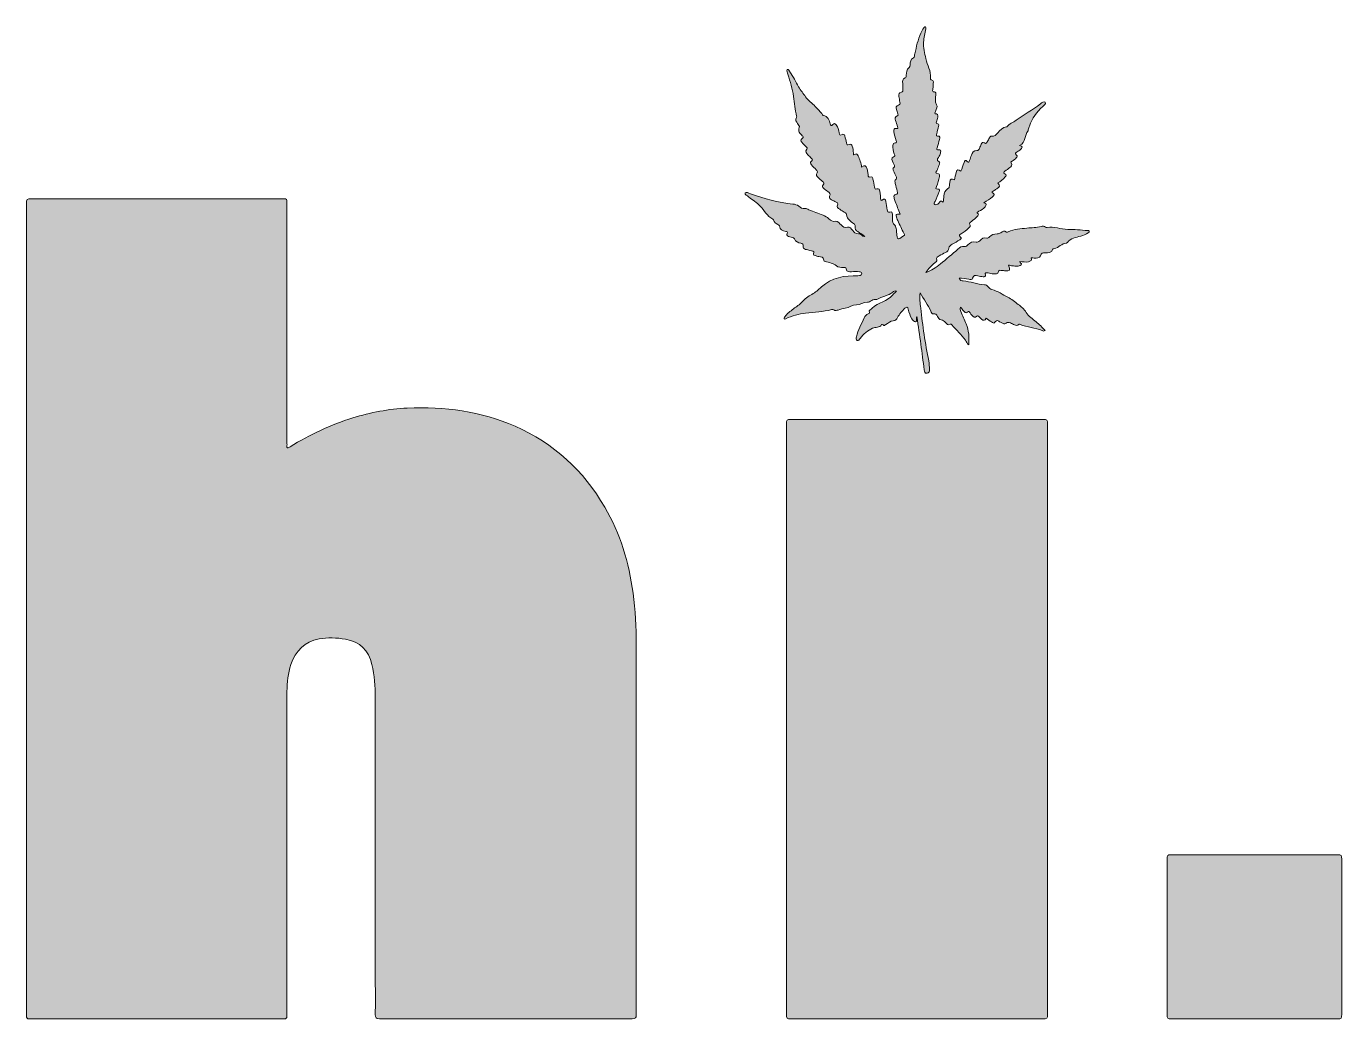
# Model space of a CAD drawing. Extents: x 497 to 1432, y -1294 to -588.
import ezdxf

# ---------------------------------------------------------------- set-up
doc = ezdxf.new("R2010")
doc.units = 0
doc.header["$MEASUREMENT"] = 0
doc.layers.add('katman 1', color=7, linetype='Continuous')

# ---------------------------------------------------------------- blocks, each defined once
blk = doc.blocks.new('block 2')
at = {"layer": 'katman 1', "true_color": 0x008000}
h = blk.add_hatch(color=96, dxfattribs=at)
h.dxf.hatch_style = 2
edge = h.paths.add_edge_path()
edge.add_spline(control_points=[(1093.17, -737.73), (1091.59, -736.01), (1089.73, -735.3), (1088.14, -734.22), (1086.85, -733.34), (1085.67, -732.42), (1086.19, -730.6), (1086.5, -729.52), (1085.82, -729.01), (1085.12, -728.47), (1082.91, -726.77), (1080.25, -725.51), (1080.14, -722.06), (1080.11, -720.98), (1078.61, -720.6), (1077.7, -719.98), (1076.6, -719.23), (1075.45, -718.53), (1074.38, -717.73), (1073.83, -717.32), (1073.05, -716.67), (1073.46, -715.99), (1074.74, -713.84), (1073.09, -713.48), (1071.76, -712.81), (1070.71, -712.28), (1069.69, -711.69), (1068.7, -711.05), (1067.98, -710.58), (1067.59, -709.85), (1068.04, -709.01), (1068.9, -707.41), (1068.03, -706.55), (1066.82, -705.72), (1065.71, -704.97), (1064.64, -704.16), (1063.64, -703.28), (1062.95, -702.68), (1062.47, -701.81), (1063.34, -701.04), (1064.52, -699.98), (1063.89, -699.33), (1063.03, -698.58), (1061.95, -697.66), (1060.89, -696.71), (1059.88, -695.72), (1058.92, -694.78), (1057.86, -693.86), (1059.17, -692.33), (1059.85, -691.53), (1059.03, -690.87), (1058.52, -690.31), (1057.4, -689.1), (1056.2, -687.96), (1055.07, -686.74), (1054.27, -685.89), (1053.97, -684.89), (1055.14, -684.14), (1056.31, -683.39), (1055.85, -682.81), (1055.16, -682.13), (1054.32, -681.3), (1053.45, -680.49), (1052.65, -679.62), (1051.58, -678.47), (1050.27, -677.36), (1051.87, -675.62), (1052.46, -674.98), (1051.82, -674.46), (1051.4, -674.01), (1050.6, -673.15), (1049.72, -672.35), (1048.95, -671.45), (1047.95, -670.29), (1046.45, -669.14), (1048.82, -667.76), (1049.76, -667.21), (1049.02, -666.54), (1048.57, -666.01), (1047.14, -664.32), (1045.14, -662.92), (1046.5, -660.11), (1046.91, -659.27), (1045.76, -658.3), (1045.27, -657.41), (1044.51, -656.03), (1043.03, -654.75), (1044.59, -652.98), (1044.73, -652.82), (1044.61, -652.38), (1044.54, -652.09), (1043.4, -647.5), (1042.9, -642.84), (1042.43, -638.14), (1041.88, -632.71), (1039.82, -627.61), (1038.39, -622.37), (1038.08, -621.26), (1037.48, -620.18), (1037.83, -618.9), (1039.06, -618.91), (1039.32, -619.98), (1039.82, -620.68), (1042.17, -624.05), (1043.97, -627.74), (1045.97, -631.32), (1047.39, -633.87), (1049.46, -636), (1050.97, -638.36), (1052.81, -641.2), (1055.69, -642.73), (1057.75, -645.21), (1059.38, -647.17), (1061.68, -648.76), (1063, -651.18), (1063.1, -651.36), (1063.35, -651.54), (1063.56, -651.59), (1066.84, -652.25), (1067.7, -654.9), (1068.5, -657.59), (1068.84, -658.7), (1069.21, -659.54), (1070.24, -658.13), (1071.22, -656.8), (1072.03, -657.54), (1072.72, -658.34), (1074.13, -659.94), (1074.56, -661.96), (1074.9, -664), (1075.1, -665.17), (1075.15, -666.32), (1076.85, -665.2), (1077.78, -664.59), (1078.51, -665.14), (1078.79, -666.17), (1079.24, -667.84), (1079.78, -669.5), (1080.05, -671.2), (1080.25, -672.45), (1080.54, -672.96), (1081.82, -672.27), (1083.09, -671.59), (1083.7, -672.34), (1084.1, -673.45), (1084.68, -675.02), (1084.87, -676.65), (1084.89, -678.32), (1084.9, -678.94), (1084.84, -680.14), (1085.97, -679.36), (1087.42, -678.37), (1087.74, -679.41), (1088.23, -680.31), (1089.59, -682.81), (1090.28, -685.55), (1090.79, -688.41), (1093.35, -686.76), (1093.89, -686.95), (1094.72, -689.74), (1094.99, -690.64), (1094.99, -691.63), (1095.31, -692.5), (1095.75, -693.7), (1094.66, -696.25), (1097.75, -695.36), (1098.41, -695.17), (1098.7, -696.32), (1098.85, -696.99), (1099.26, -698.83), (1099.57, -700.69), (1099.92, -702.55), (1100.1, -703.47), (1100.42, -704.37), (1101.6, -703.9), (1103.36, -703.2), (1103.5, -704.51), (1103.67, -705.55), (1104.01, -707.64), (1104.19, -709.75), (1104.43, -711.75), (1104.82, -712.12), (1105.09, -711.98), (1105.34, -711.77), (1106.88, -710.46), (1107.73, -710.92), (1108.03, -712.8), (1108.34, -714.75), (1108.66, -716.69), (1108.97, -718.63), (1109.15, -719.75), (1109.16, -720.97), (1110.94, -720.3), (1112.1, -719.87), (1112.54, -720.75), (1112.64, -721.68), (1112.76, -722.85), (1112.81, -724.04), (1112.75, -725.22), (1112.66, -726.93), (1112.85, -728.46), (1114.3, -729.68), (1115.25, -730.48), (1115.34, -731.77), (1115.49, -732.94), (1115.6, -733.8), (1115.52, -734.7), (1115.72, -735.53), (1116.05, -736.88), (1115.73, -739.08), (1116.94, -739.36), (1118.33, -739.68), (1119.22, -737.38), (1120.94, -736.99), (1121.63, -736.83), (1120.99, -735.88), (1120.75, -735.36), (1119.34, -732.36), (1117.9, -729.38), (1116.49, -726.39), (1116.22, -725.82), (1116, -725.23), (1115.8, -724.63), (1114.82, -721.77), (1114.99, -721.53), (1118.15, -721.67), (1116.96, -718.65), (1115.79, -715.76), (1114.68, -712.85), (1114.32, -711.89), (1114.05, -710.9), (1113.84, -709.9), (1113.64, -708.97), (1113.89, -708.02), (1114.94, -707.88), (1116.67, -707.64), (1116.44, -706.58), (1116.16, -705.47), (1115.7, -703.63), (1115.17, -701.82), (1114.7, -699.99), (1114.42, -698.91), (1114.18, -697.84), (1115.3, -696.98), (1116.05, -696.41), (1115.59, -695.7), (1115.3, -695.06), (1114.69, -693.69), (1114.04, -692.34), (1113.46, -690.97), (1113.22, -690.4), (1112.79, -689.52), (1113.24, -689.18), (1115.06, -687.76), (1113.6, -686.6), (1113.16, -685.3), (1112.6, -683.68), (1111.29, -681.94), (1113.91, -680.72), (1114.73, -680.34), (1114.1, -679.42), (1113.89, -678.8), (1113.24, -676.91), (1112.83, -675), (1113.05, -673), (1113.15, -672.02), (1113.31, -671.04), (1114.64, -671.11), (1116.17, -671.18), (1115.61, -670.29), (1115.33, -669.59), (1114.49, -667.45), (1113.95, -665.23), (1113.71, -662.95), (1113.58, -661.73), (1113.58, -660.43), (1115.51, -660.84), (1116.87, -661.14), (1116.49, -660.29), (1116.28, -659.6), (1115.84, -658.17), (1115.34, -656.76), (1114.97, -655.31), (1114.64, -653.97), (1113.98, -652.47), (1116.15, -651.92), (1116.84, -651.75), (1116.68, -651.05), (1116.52, -650.5), (1116.22, -649.44), (1115.89, -648.39), (1115.59, -647.33), (1115.2, -645.91), (1115.13, -644.63), (1117, -644.22), (1118.13, -643.97), (1118.23, -643.2), (1118.02, -642.22), (1117.73, -640.84), (1117.42, -639.45), (1117.26, -638.05), (1117.09, -636.64), (1117.24, -635.35), (1119.09, -635.08), (1120.1, -634.94), (1120.18, -634.06), (1120.16, -633.24), (1120.12, -631.82), (1120.1, -630.4), (1119.99, -628.99), (1119.85, -627.28), (1119.69, -625.65), (1121.84, -624.96), (1122.65, -624.69), (1122.5, -623.8), (1122.56, -623.11), (1122.76, -621.12), (1122.49, -619), (1124.58, -617.62), (1125.03, -617.33), (1125.11, -616.34), (1125.2, -615.66), (1125.46, -613.72), (1125.4, -611.76), (1127.57, -610.62), (1128.45, -610.16), (1128.34, -608.79), (1128.57, -607.81), (1129.75, -602.83), (1130.78, -597.8), (1132.79, -593.06), (1133.34, -591.74), (1134.03, -590.51), (1134.89, -589.37), (1135.2, -588.97), (1135.52, -588.27), (1136.16, -588.61), (1136.76, -588.92), (1136.48, -589.61), (1136.36, -590.12), (1135.68, -593.19), (1135.14, -596.28), (1134.81, -599.43), (1134.37, -603.53), (1135.61, -607.28), (1136.37, -611.21), (1137.27, -615.86), (1140.32, -619.98), (1139.72, -624.95), (1139.67, -625.42), (1139.66, -626.14), (1140.1, -626.23), (1142.73, -626.76), (1141.64, -628.64), (1141.59, -630.13), (1141.55, -631.15), (1141.51, -632.18), (1141.36, -633.19), (1141.22, -634.15), (1141.07, -634.84), (1142.48, -634.88), (1143.71, -634.92), (1143.49, -636.1), (1143.48, -636.92), (1143.45, -639.29), (1142.68, -641.59), (1144.12, -643.99), (1144.92, -645.32), (1143.71, -647.16), (1143.22, -648.73), (1142.97, -649.53), (1142.11, -650.64), (1144.01, -650.59), (1144.93, -650.57), (1144.87, -651.33), (1144.91, -651.96), (1144.99, -653.16), (1144.63, -654.28), (1144.28, -655.42), (1144.02, -656.24), (1142.7, -657.47), (1145.04, -657.58), (1145.95, -657.62), (1145.66, -658.68), (1145.49, -659.36), (1145.05, -661.11), (1144.53, -662.85), (1144.14, -664.62), (1144.02, -665.19), (1143.49, -666.35), (1144.66, -666.24), (1147.08, -666.01), (1146.37, -667.62), (1146.14, -668.67), (1145.71, -670.66), (1145.02, -672.6), (1144.44, -674.57), (1144.17, -675.5), (1143.94, -676.33), (1145.51, -676.01), (1146.83, -675.75), (1147.23, -676.58), (1146.96, -677.72), (1146.72, -678.71), (1146.39, -679.69), (1145.98, -680.61), (1145.39, -681.94), (1143.31, -683.16), (1145.96, -684.56), (1146.44, -684.82), (1146.29, -685.75), (1146.07, -686.36), (1145.62, -687.62), (1145.01, -688.82), (1144.66, -690.11), (1144.38, -691.15), (1141.92, -692.93), (1145.51, -693.05), (1146.44, -693.09), (1146.22, -694.28), (1146.06, -695.06), (1145.58, -697.46), (1144.89, -699.8), (1143.97, -702.07), (1143.58, -703.02), (1142.98, -704.13), (1145, -703.93), (1146.55, -703.78), (1146.06, -704.96), (1145.84, -705.73), (1145.15, -708.16), (1144.07, -710.44), (1143.01, -712.73), (1142.71, -713.37), (1141.61, -714.3), (1142.9, -714.85), (1143.77, -715.22), (1144.87, -715.16), (1145.58, -714.04), (1146.79, -712.12), (1146.84, -712.16), (1148.76, -713.15), (1148.95, -711.72), (1149.21, -710.35), (1149.31, -708.96), (1149.47, -706.74), (1150.01, -704.79), (1152.14, -703.59), (1152.86, -703.19), (1153.12, -702.4), (1153.17, -701.56), (1153.21, -700.78), (1153.23, -699.98), (1153.37, -699.21), (1153.86, -696.58), (1154.27, -696.37), (1156.79, -697.41), (1157.18, -695.65), (1157.46, -693.87), (1157.98, -692.16), (1158.69, -689.86), (1159.32, -689.71), (1161.35, -691.3), (1162.11, -689.19), (1162.86, -687.14), (1163.6, -685.09), (1164.04, -683.85), (1164.62, -683.02), (1165.91, -684.32), (1166.82, -685.23), (1167.23, -684.68), (1167.53, -683.76), (1167.96, -682.49), (1168.4, -681.23), (1168.83, -679.96), (1169.48, -678.1), (1170.21, -676.4), (1172.7, -676.6), (1173.7, -676.67), (1174.19, -675.83), (1174.54, -675), (1174.97, -673.99), (1175.37, -672.95), (1175.83, -671.95), (1176.28, -670.99), (1176.94, -670.27), (1178.02, -671.11), (1179.24, -672.06), (1179.64, -671.22), (1180.11, -670.33), (1180.62, -669.35), (1181.13, -668.37), (1181.7, -667.43), (1182.02, -666.89), (1182.51, -666.1), (1183.08, -666.29), (1185.44, -667.11), (1186.23, -665.14), (1187.48, -664.01), (1189.38, -662.28), (1190.87, -659.96), (1193.81, -659.82), (1193.89, -659.82), (1193.99, -659.79), (1194.02, -659.73), (1195.65, -657.37), (1198.5, -656.73), (1200.55, -655.09), (1206.02, -650.72), (1212.45, -647.82), (1217.82, -643.33), (1218.76, -642.54), (1220.53, -641.23), (1221.31, -642.18), (1222.22, -643.3), (1220.38, -644.44), (1219.5, -645.25), (1215.28, -649.18), (1211.93, -653.67), (1210.01, -659.14), (1209.7, -660.03), (1209.47, -660.94), (1209.22, -661.85), (1209.16, -662.07), (1209.27, -662.41), (1209.15, -662.54), (1206.3, -665.44), (1207.91, -670.88), (1203.06, -672.87), (1205.65, -673.53), (1204.9, -674.76), (1203.73, -675.89), (1203.06, -676.54), (1202.21, -676.99), (1201.4, -677.48), (1200.4, -678.1), (1199.32, -678.58), (1200.91, -679.81), (1201.65, -680.37), (1201.14, -681.11), (1200.69, -681.68), (1199.9, -682.68), (1198.87, -683.4), (1197.76, -684.03), (1197.24, -684.32), (1196.39, -684.7), (1197.01, -685.42), (1198.42, -687.08), (1196.99, -687.86), (1196.06, -688.68), (1195.01, -689.62), (1193.78, -690.35), (1192.64, -691.21), (1191.79, -691.86), (1191.15, -692.5), (1192.68, -693.19), (1193.92, -693.75), (1193.38, -694.57), (1192.8, -695.28), (1191.35, -697.06), (1189.65, -698.57), (1187.51, -699.53), (1189.34, -702.03), (1189.34, -702.03), (1186.87, -703.69), (1186.22, -704.13), (1185.55, -704.55), (1184.89, -704.98), (1184.01, -705.56), (1182.65, -705.88), (1184.43, -707.21), (1185.54, -708.04), (1184.41, -708.88), (1183.8, -709.53), (1182.15, -711.25), (1179.84, -712.05), (1177.67, -713.69), (1180.29, -714.27), (1179.38, -715.45), (1178.49, -716.56), (1177.32, -718), (1175.71, -718.85), (1174.13, -719.75), (1173.44, -720.14), (1172.03, -720.32), (1173.52, -721.61), (1174.22, -722.21), (1173.37, -722.91), (1172.97, -723.43), (1171.85, -724.89), (1170.26, -725.81), (1168.83, -726.92), (1168.01, -727.55), (1166.83, -728.02), (1167.84, -729.5), (1168.37, -730.27), (1167.59, -730.97), (1167.06, -731.54), (1165.49, -733.24), (1163.55, -734.44), (1161.64, -735.71), (1160.86, -736.22), (1159.31, -736.7), (1161.16, -738.03), (1162.23, -738.8), (1161.29, -739.61), (1160.57, -740.05), (1158.82, -741.12), (1157.03, -742.11), (1155.21, -743.05), (1153.95, -743.7), (1153, -744.45), (1152.82, -746), (1152.65, -747.43), (1151.67, -748.39), (1150.42, -749.04), (1148.96, -749.81), (1147.48, -750.55), (1146.01, -751.31), (1144.78, -751.95), (1143.67, -752.6), (1144.15, -754.37), (1144.42, -755.37), (1143.47, -755.86), (1142.81, -756.41), (1140.41, -758.45), (1138.12, -760.58), (1136.43, -763.34), (1140.3, -761.99), (1143.63, -759.71), (1146.75, -757.2), (1150.99, -753.79), (1155.07, -750.2), (1159.19, -746.65), (1160.6, -745.45), (1161.97, -744.33), (1164.02, -744.71), (1164.98, -744.89), (1165.61, -744.16), (1166.26, -743.58), (1167.97, -742.07), (1169.76, -740.9), (1172.24, -741.75), (1173.29, -742.1), (1173.97, -741.22), (1174.7, -740.63), (1176.19, -739.42), (1177.48, -737.75), (1179.85, -738.87), (1180.51, -739.18), (1181.11, -738.37), (1181.63, -737.91), (1183.17, -736.54), (1184.96, -735.82), (1187.01, -735.81), (1187.99, -735.81), (1188.89, -735.58), (1189.68, -735), (1190.93, -734.09), (1192.15, -733.21), (1193.7, -734.48), (1194.13, -734.83), (1194.6, -734.53), (1195.02, -734.33), (1199.24, -732.33), (1203.76, -732.21), (1208.3, -731.73), (1211.64, -731.38), (1215.06, -731.48), (1218.35, -730.6), (1219.46, -730.31), (1220.51, -730.24), (1221.51, -730.93), (1221.83, -731.15), (1222.28, -731.44), (1222.58, -731.36), (1227.61, -730.05), (1232.29, -732.75), (1237.27, -732.6), (1241.97, -732.45), (1246.69, -733.11), (1251.4, -733.42), (1251.84, -733.45), (1252.44, -733.29), (1252.6, -733.88), (1252.74, -734.42), (1252.23, -734.71), (1251.87, -734.98), (1250.26, -736.17), (1248.43, -736.86), (1246.51, -737.39), (1243.07, -738.35), (1239.3, -738.64), (1237.01, -742), (1236.89, -742.18), (1236.62, -742.35), (1236.41, -742.36), (1233.03, -742.55), (1230.91, -745.65), (1227.66, -746.14), (1227.29, -746.2), (1226.72, -746.42), (1226.66, -746.67), (1225.88, -749.86), (1223.29, -749.09), (1221.13, -749.28), (1219.63, -749.41), (1218.32, -749.24), (1217.83, -751.52), (1217.47, -753.12), (1215.13, -753.05), (1213.46, -753), (1212.84, -752.98), (1212.23, -752.86), (1211.36, -752.75), (1212.23, -754.92), (1210.78, -755.14), (1209.35, -755.58), (1207.29, -756.21), (1205.3, -755.49), (1203.3, -755.45), (1202.82, -756.61), (1205.1, -756.61), (1204.17, -757.76), (1203.41, -758.69), (1202.24, -758.77), (1201.12, -758.73), (1200.1, -758.7), (1199.08, -758.64), (1198.07, -758.51), (1197.17, -758.39), (1196.29, -758.16), (1195.25, -757.95), (1196.71, -761.87), (1196.51, -762.12), (1192.27, -761.96), (1191.4, -761.93), (1190.54, -761.81), (1189.68, -761.71), (1188.94, -761.63), (1188.21, -761.55), (1188, -762.51), (1187.57, -764.43), (1186.08, -764.38), (1184.65, -764.24), (1183.32, -764.11), (1182.02, -763.68), (1180.7, -763.56), (1179.71, -763.47), (1178.12, -762.76), (1178.74, -765.08), (1179, -766.08), (1177.96, -766.35), (1177.13, -766.27), (1175.88, -766.14), (1174.64, -765.92), (1173.4, -765.67), (1171.75, -765.35), (1170.19, -764.81), (1169.65, -767.36), (1169.39, -768.59), (1167.94, -768.16), (1166.96, -768.06), (1164.71, -767.83), (1162.53, -767), (1160.03, -767.31), (1160.55, -768.93), (1161.9, -769.15), (1163.04, -769.24), (1168.17, -769.63), (1172.97, -771.8), (1178.14, -771.97), (1179.12, -772), (1179.9, -772.54), (1180.57, -773.28), (1181.37, -774.16), (1182.24, -775.12), (1183.36, -775.41), (1187.49, -776.47), (1190.98, -778.91), (1194.68, -780.79), (1197.3, -782.12), (1199.69, -784.14), (1202.13, -785.92), (1204.31, -787.5), (1206.36, -789.16), (1207.8, -791.71), (1209.38, -794.49), (1212.32, -796.26), (1214.81, -798.32), (1217.08, -800.19), (1219.24, -802.2), (1221.19, -804.49), (1220.22, -805.18), (1219.64, -804.71), (1219.11, -804.5), (1214.03, -802.46), (1208.52, -802.04), (1203.39, -800.2), (1203.17, -800.12), (1202.84, -799.97), (1202.72, -800.06), (1200.31, -801.96), (1198.51, -799.8), (1196.52, -799.11), (1195.45, -798.73), (1194.61, -798.35), (1193.54, -799.34), (1192.37, -800.43), (1191.22, -799.2), (1190.07, -798.83), (1188.5, -798.32), (1186.97, -795.83), (1185.32, -798.9), (1184.97, -799.55), (1183.84, -798.79), (1183.21, -798.39), (1181.88, -797.56), (1180.61, -796.63), (1179.3, -795.72), (1178.6, -797.76), (1177.35, -797.53), (1175.98, -796.34), (1175.33, -795.78), (1174.76, -795.11), (1174.14, -794.51), (1173.74, -794.11), (1173.26, -793.62), (1172.75, -794.24), (1171.15, -796.19), (1170.19, -794.59), (1169.15, -793.62), (1168.64, -793.13), (1168.25, -792.53), (1167.84, -791.94), (1167.33, -791.2), (1167.08, -790.48), (1165.97, -791.55), (1164.88, -792.6), (1163.96, -791.39), (1163.25, -790.59), (1162.53, -789.79), (1161.95, -788.86), (1161.17, -787.79), (1160.4, -789.12), (1160.97, -790.13), (1161.36, -791.07), (1162.56, -793.98), (1163.87, -796.85), (1165.07, -799.76), (1167.01, -804.43), (1167.32, -809.3), (1166.95, -814.62), (1165.58, -813.67), (1165.28, -812.37), (1164.59, -811.4), (1161.74, -807.4), (1158.02, -804.17), (1154.93, -800.38), (1154.64, -800.03), (1154.22, -799.5), (1153.77, -799.89), (1151.97, -801.46), (1151.26, -799.72), (1150.42, -798.78), (1149.55, -797.8), (1148.73, -797), (1147.32, -796.88), (1145.88, -796.75), (1145.33, -795.47), (1144.66, -794.41), (1143.99, -793.35), (1143.53, -792.19), (1141.8, -792.56), (1140.66, -792.81), (1140.3, -791.65), (1139.93, -790.78), (1138.03, -786.26), (1134.87, -782.5), (1132.37, -777.62), (1131.71, -781.72), (1132.38, -785.13), (1132.75, -788.51), (1134.1, -801.12), (1135.99, -813.65), (1138.49, -826.08), (1138.89, -828.08), (1138.97, -830.15), (1139.04, -832.19), (1139.09, -833.4), (1138.75, -834.7), (1137.28, -834.87), (1135.55, -835.06), (1135.5, -833.5), (1135.35, -832.43), (1134.46, -826.35), (1133.7, -820.26), (1132.86, -814.18), (1131.97, -807.8), (1131.03, -801.43), (1130.03, -794.53), (1129.81, -795.23), (1129.76, -795.37), (1129.73, -795.51), (1129.51, -796.43), (1130.39, -797.92), (1129.19, -798.21), (1128.03, -798.48), (1127.16, -797.22), (1126.5, -796.22), (1125.11, -794.15), (1124.56, -791.75), (1123.95, -789.39), (1123.49, -787.63), (1122.73, -787.59), (1121.52, -788.66), (1119.37, -790.56), (1117.72, -792.85), (1116.27, -795.31), (1115.59, -796.47), (1115.06, -797.44), (1113.18, -797.57), (1111.4, -797.69), (1109.68, -799.21), (1108, -800.23), (1107.3, -800.65), (1106.77, -801.28), (1106, -800.41), (1105.7, -800.08), (1105.15, -799.95), (1104.96, -800.29), (1103.49, -802.85), (1100.69, -801.92), (1098.61, -802.82), (1095, -804.39), (1092.13, -806.96), (1089.7, -810.04), (1089.16, -810.72), (1088.78, -812.11), (1087.7, -811.65), (1086.63, -811.2), (1086.85, -809.82), (1087.09, -808.87), (1088.3, -804.12), (1090.65, -799.82), (1092.59, -795.37), (1093.12, -794.17), (1094.2, -793.23), (1095.45, -792.63), (1095.87, -792.43), (1096.54, -792.21), (1096.37, -791.71), (1095.68, -789.73), (1097.39, -789.54), (1098.34, -788.59), (1102.55, -784.36), (1109.09, -783.82), (1112.96, -779.13), (1113.69, -778.24), (1114.65, -777.54), (1115.68, -776.59), (1114.33, -775.93), (1113.58, -776.65), (1112.94, -777.18), (1109.65, -779.95), (1105.17, -780.18), (1101.69, -782.51), (1098.9, -781.55), (1096.9, -784.51), (1094.88, -784.37), (1091.87, -784.16), (1089.82, -786.21), (1087.05, -786.23), (1084.3, -786.25), (1081.93, -788.15), (1079.18, -788.59), (1077.47, -788.87), (1075.82, -789.44), (1074.15, -789.9), (1073.09, -790.18), (1072.09, -790.62), (1071.03, -789.72), (1070.7, -789.44), (1069.94, -789.45), (1069.45, -789.59), (1063.42, -791.28), (1057.16, -791.37), (1050.99, -792.13), (1046.11, -792.73), (1041.42, -794.01), (1036.95, -796.07), (1036.54, -796.26), (1036.12, -796.54), (1035.61, -796.27), (1035.42, -795.21), (1036.23, -794.68), (1036.75, -794.07), (1038.6, -791.88), (1040.83, -790.14), (1043.13, -788.46), (1045.26, -786.92), (1047.43, -785.61), (1049.18, -783.39), (1050.94, -781.15), (1053.86, -779.78), (1056.38, -778.19), (1057.51, -777.47), (1058.64, -776.79), (1059.59, -775.83), (1066.51, -768.86), (1074.93, -765.57), (1084.7, -765.59), (1086.2, -765.59), (1087.7, -765.63), (1089.19, -765.48), (1090.09, -765.39), (1090.85, -764.75), (1090.84, -763.76), (1090.83, -762.79), (1089.83, -762.88), (1089.21, -762.75), (1087.34, -762.37), (1085.46, -762.58), (1083.57, -762.74), (1081.94, -762.88), (1080.12, -763.06), (1079.78, -760.66), (1079.63, -759.58), (1078.73, -759.66), (1077.95, -759.63), (1076.21, -759.54), (1074.07, -759.67), (1072.93, -758.62), (1070.56, -756.43), (1067.64, -756.26), (1064.88, -755.4), (1064.42, -755.26), (1063.83, -755.01), (1063.83, -754.55), (1063.85, -752.1), (1062.02, -752.25), (1060.42, -751.98), (1059.49, -751.82), (1058.59, -751.52), (1057.69, -751.22), (1057.18, -751.05), (1056.38, -750.68), (1056.56, -750.18), (1057.57, -747.44), (1055.28, -748), (1054.03, -747.59), (1052.99, -747.25), (1051.89, -747.1), (1050.83, -746.8), (1049.72, -746.48), (1048.97, -745.77), (1049.25, -744.55), (1049.6, -742.98), (1048.73, -742.7), (1047.5, -742.45), (1045.62, -742.07), (1043.85, -741.47), (1043.02, -739.42), (1042.43, -737.94), (1040.82, -738.48), (1039.72, -737.97), (1038.53, -737.42), (1036.94, -737.27), (1037.88, -735.26), (1038.29, -734.37), (1037.56, -734.25), (1036.92, -734.07), (1034.82, -733.47), (1032.49, -733.16), (1032.36, -730.18), (1032.34, -729.79), (1031.66, -729.34), (1031.2, -729.1), (1029.78, -728.35), (1028.37, -727.66), (1028.11, -725.82), (1028.09, -725.63), (1027.86, -725.39), (1027.67, -725.3), (1023.49, -723.41), (1021.69, -719.21), (1018.77, -716.1), (1016.31, -713.47), (1013.22, -711.7), (1010.47, -709.49), (1009.47, -708.68), (1007.5, -707.82), (1008.1, -706.72), (1008.69, -705.64), (1010.51, -706.82), (1011.7, -707.24), (1021.53, -710.72), (1031.53, -713.49), (1041.93, -714.62), (1043.42, -714.78), (1044.86, -715.12), (1046.07, -716.16), (1047.35, -717.25), (1048.73, -718.08), (1050.58, -717.7), (1051.55, -717.5), (1052.35, -718.25), (1053.22, -718.6), (1056.6, -719.92), (1059.99, -721.18), (1063.35, -722.53), (1064.89, -723.15), (1066.42, -723.88), (1067.58, -725.09), (1068.87, -726.44), (1070.29, -727.1), (1072.2, -726.88), (1074.15, -726.65), (1075.02, -728.37), (1076.22, -729.43), (1077.5, -730.58), (1078.5, -731.8), (1080.69, -731.05), (1082.41, -730.46), (1083.43, -732.28), (1084.42, -733.46), (1085.5, -734.74), (1086.37, -735.97), (1088.46, -735.66), (1090.12, -735.41), (1091.01, -737.63), (1093.17, -737.73)], knot_values=[0, 0, 0, 0, 1, 1, 1, 2, 2, 2, 3, 3, 3, 4, 4, 4, 5, 5, 5, 6, 6, 6, 7, 7, 7, 8, 8, 8, 9, 9, 9, 10, 10, 10, 11, 11, 11, 12, 12, 12, 13, 13, 13, 14, 14, 14, 15, 15, 15, 16, 16, 16, 17, 17, 17, 18, 18, 18, 19, 19, 19, 20, 20, 20, 21, 21, 21, 22, 22, 22, 23, 23, 23, 24, 24, 24, 25, 25, 25, 26, 26, 26, 27, 27, 27, 28, 28, 28, 29, 29, 29, 30, 30, 30, 31, 31, 31, 32, 32, 32, 33, 33, 33, 34, 34, 34, 35, 35, 35, 36, 36, 36, 37, 37, 37, 38, 38, 38, 39, 39, 39, 40, 40, 40, 41, 41, 41, 42, 42, 42, 43, 43, 43, 44, 44, 44, 45, 45, 45, 46, 46, 46, 47, 47, 47, 48, 48, 48, 49, 49, 49, 50, 50, 50, 51, 51, 51, 52, 52, 52, 53, 53, 53, 54, 54, 54, 55, 55, 55, 56, 56, 56, 57, 57, 57, 58, 58, 58, 59, 59, 59, 60, 60, 60, 61, 61, 61, 62, 62, 62, 63, 63, 63, 64, 64, 64, 65, 65, 65, 66, 66, 66, 67, 67, 67, 68, 68, 68, 69, 69, 69, 70, 70, 70, 71, 71, 71, 72, 72, 72, 73, 73, 73, 74, 74, 74, 75, 75, 75, 76, 76, 76, 77, 77, 77, 78, 78, 78, 79, 79, 79, 80, 80, 80, 81, 81, 81, 82, 82, 82, 83, 83, 83, 84, 84, 84, 85, 85, 85, 86, 86, 86, 87, 87, 87, 88, 88, 88, 89, 89, 89, 90, 90, 90, 91, 91, 91, 92, 92, 92, 93, 93, 93, 94, 94, 94, 95, 95, 95, 96, 96, 96, 97, 97, 97, 98, 98, 98, 99, 99, 99, 100, 100, 100, 101, 101, 101, 102, 102, 102, 103, 103, 103, 104, 104, 104, 105, 105, 105, 106, 106, 106, 107, 107, 107, 108, 108, 108, 109, 109, 109, 110, 110, 110, 111, 111, 111, 112, 112, 112, 113, 113, 113, 114, 114, 114, 115, 115, 115, 116, 116, 116, 117, 117, 117, 118, 118, 118, 119, 119, 119, 120, 120, 120, 121, 121, 121, 122, 122, 122, 123, 123, 123, 124, 124, 124, 125, 125, 125, 126, 126, 126, 127, 127, 127, 128, 128, 128, 129, 129, 129, 130, 130, 130, 131, 131, 131, 132, 132, 132, 133, 133, 133, 134, 134, 134, 135, 135, 135, 136, 136, 136, 137, 137, 137, 138, 138, 138, 139, 139, 139, 140, 140, 140, 141, 141, 141, 142, 142, 142, 143, 143, 143, 144, 144, 144, 145, 145, 145, 146, 146, 146, 147, 147, 147, 148, 148, 148, 149, 149, 149, 150, 150, 150, 151, 151, 151, 152, 152, 152, 153, 153, 153, 154, 154, 154, 155, 155, 155, 156, 156, 156, 157, 157, 157, 158, 158, 158, 159, 159, 159, 160, 160, 160, 161, 161, 161, 162, 162, 162, 163, 163, 163, 164, 164, 164, 165, 165, 165, 166, 166, 166, 167, 167, 167, 168, 168, 168, 169, 169, 169, 170, 170, 170, 171, 171, 171, 172, 172, 172, 173, 173, 173, 174, 174, 174, 175, 175, 175, 176, 176, 176, 177, 177, 177, 178, 178, 178, 179, 179, 179, 180, 180, 180, 181, 181, 181, 182, 182, 182, 183, 183, 183, 184, 184, 184, 185, 185, 185, 186, 186, 186, 187, 187, 187, 188, 188, 188, 189, 189, 189, 190, 190, 190, 191, 191, 191, 192, 192, 192, 193, 193, 193, 194, 194, 194, 195, 195, 195, 196, 196, 196, 197, 197, 197, 198, 198, 198, 199, 199, 199, 200, 200, 200, 201, 201, 201, 202, 202, 202, 203, 203, 203, 204, 204, 204, 205, 205, 205, 206, 206, 206, 207, 207, 207, 208, 208, 208, 209, 209, 209, 210, 210, 210, 211, 211, 211, 212, 212, 212, 213, 213, 213, 214, 214, 214, 215, 215, 215, 216, 216, 216, 217, 217, 217, 218, 218, 218, 219, 219, 219, 220, 220, 220, 221, 221, 221, 222, 222, 222, 223, 223, 223, 224, 224, 224, 225, 225, 225, 226, 226, 226, 227, 227, 227, 228, 228, 228, 229, 229, 229, 230, 230, 230, 231, 231, 231, 232, 232, 232, 233, 233, 233, 234, 234, 234, 235, 235, 235, 236, 236, 236, 237, 237, 237, 238, 238, 238, 239, 239, 239, 240, 240, 240, 241, 241, 241, 242, 242, 242, 243, 243, 243, 244, 244, 244, 245, 245, 245, 246, 246, 246, 247, 247, 247, 248, 248, 248, 249, 249, 249, 250, 250, 250, 251, 251, 251, 252, 252, 252, 253, 253, 253, 254, 254, 254, 255, 255, 255, 256, 256, 256, 257, 257, 257, 258, 258, 258, 259, 259, 259, 260, 260, 260, 261, 261, 261, 262, 262, 262, 263, 263, 263, 264, 264, 264, 265, 265, 265, 266, 266, 266, 267, 267, 267, 268, 268, 268, 269, 269, 269, 270, 270, 270, 271, 271, 271, 272, 272, 272, 273, 273, 273, 274, 274, 274, 275, 275, 275, 276, 276, 276, 277, 277, 277, 278, 278, 278, 279, 279, 279, 280, 280, 280, 281, 281, 281, 282, 282, 282, 283, 283, 283, 284, 284, 284, 285, 285, 285, 286, 286, 286, 287, 287, 287, 288, 288, 288, 289, 289, 289, 290, 290, 290, 291, 291, 291, 292, 292, 292, 293, 293, 293, 294, 294, 294, 295, 295, 295, 296, 296, 296, 297, 297, 297, 298, 298, 298, 299, 299, 299, 300, 300, 300, 301, 301, 301, 302, 302, 302, 303, 303, 303, 304, 304, 304, 305, 305, 305, 306, 306, 306, 307, 307, 307, 308, 308, 308, 309, 309, 309, 310, 310, 310, 311, 311, 311, 312, 312, 312, 313, 313, 313, 314, 314, 314, 315, 315, 315, 316, 316, 316, 317, 317, 317, 318, 318, 318, 319, 319, 319, 320, 320, 320, 321, 321, 321, 322, 322, 322, 323, 323, 323, 324, 324, 324, 325, 325, 325, 326, 326, 326, 327, 327, 327, 328, 328, 328, 329, 329, 329, 330, 330, 330, 331, 331, 331, 332, 332, 332, 333, 333, 333, 334, 334, 334, 335, 335, 335, 336, 336, 336, 337, 337, 337, 338, 338, 338, 339, 339, 339, 340, 340, 340, 341, 341, 341, 342, 342, 342, 343, 343, 343, 344, 344, 344, 345, 345, 345, 346, 346, 346, 347, 347, 347, 348, 348, 348, 349, 349, 349, 350, 350, 350, 351, 351, 351, 352, 352, 352, 353, 353, 353, 354, 354, 354, 355, 355, 355, 356, 356, 356, 357, 357, 357, 358, 358, 358, 359, 359, 359, 360, 360, 360, 361, 361, 361, 362, 362, 362, 363, 363, 363, 364, 364, 364, 365, 365, 365, 366, 366, 366, 367, 367, 367, 368, 368, 368, 369, 369, 369, 370, 370, 370, 371, 371, 371, 372, 372, 372, 373, 373, 373, 374, 374, 374, 375, 375, 375, 376, 376, 376, 377, 377, 377, 377], degree=3, periodic=1)
at = {"layer": 'katman 1', "true_color": 0xffffff}
h = blk.add_hatch(color=7, dxfattribs=at)
h.dxf.hatch_style = 2
edge = h.paths.add_edge_path()
edge.add_spline(control_points=[(497.17, -1002.17), (497.17, -906.48), (497.17, -810.8), (497.17, -715.11), (497.17, -710.83), (497.17, -710.83), (501.37, -710.83), (560.33, -710.83), (619.28, -710.83), (678.24, -710.83), (679.03, -710.83), (679.82, -710.84), (680.6, -710.86), (681.76, -710.89), (682.33, -711.47), (682.33, -712.63), (682.33, -713.5), (682.35, -714.37), (682.35, -715.24), (682.35, -771.43), (682.35, -827.63), (682.35, -883.83), (682.35, -884.46), (682.29, -885.1), (682.36, -885.72), (682.45, -886.46), (681.93, -887.48), (682.74, -887.89), (683.38, -888.21), (683.99, -887.41), (684.58, -887.05), (698.66, -878.55), (713.39, -871.45), (729.15, -866.59), (741.77, -862.7), (754.63, -860.22), (767.86, -859.62), (794.35, -858.42), (820.06, -861.87), (844.5, -872.54), (872.08, -884.58), (893.08, -904.08), (908.19, -929.97), (919.23, -948.88), (925.37, -969.45), (928.37, -991.05), (930.06, -1003.25), (930.65, -1015.5), (930.64, -1027.8), (930.64, -1114.66), (930.64, -1201.52), (930.64, -1288.38), (930.64, -1289.16), (930.56, -1289.96), (930.65, -1290.74), (930.91, -1292.99), (930, -1293.72), (927.71, -1293.71), (867.81, -1293.66), (807.9, -1293.66), (748, -1293.72), (745.6, -1293.72), (745.08, -1292.8), (745.1, -1290.66), (745.19, -1283.8), (745.14, -1276.95), (745.14, -1270.09), (745.14, -1201.83), (745.13, -1133.57), (745.14, -1065.31), (745.14, -1057.42), (744.47, -1049.61), (742.76, -1041.87), (740.48, -1031.57), (734.19, -1025.72), (723.93, -1023.9), (717.67, -1022.79), (711.37, -1022.48), (705.13, -1023.7), (694.9, -1025.7), (688.49, -1032.13), (685.18, -1041.83), (683.05, -1048.08), (682.34, -1054.55), (682.34, -1061.13), (682.35, -1137.12), (682.35, -1213.1), (682.35, -1289.08), (682.35, -1294.3), (682.59, -1293.66), (677.77, -1293.67), (619.04, -1293.68), (560.32, -1293.67), (501.6, -1293.67), (500.81, -1293.67), (500.02, -1293.62), (499.24, -1293.68), (497.72, -1293.78), (497.06, -1293.11), (497.17, -1291.6), (497.22, -1290.73), (497.17, -1289.86), (497.17, -1289), (497.17, -1193.39), (497.17, -1097.78), (497.17, -1002.17)], knot_values=[0, 0, 0, 0, 1, 1, 1, 2, 2, 2, 3, 3, 3, 4, 4, 4, 5, 5, 5, 6, 6, 6, 7, 7, 7, 8, 8, 8, 9, 9, 9, 10, 10, 10, 11, 11, 11, 12, 12, 12, 13, 13, 13, 14, 14, 14, 15, 15, 15, 16, 16, 16, 17, 17, 17, 18, 18, 18, 19, 19, 19, 20, 20, 20, 21, 21, 21, 22, 22, 22, 23, 23, 23, 24, 24, 24, 25, 25, 25, 26, 26, 26, 27, 27, 27, 28, 28, 28, 29, 29, 29, 30, 30, 30, 31, 31, 31, 32, 32, 32, 33, 33, 33, 34, 34, 34, 35, 35, 35, 35], degree=3, periodic=1)
h = blk.add_hatch(color=7, dxfattribs=at)
h.dxf.hatch_style = 2
edge = h.paths.add_edge_path()
edge.add_spline(control_points=[(1037.41, -1080.68), (1037.41, -1011.48), (1037.41, -942.27), (1037.41, -873.07), (1037.41, -872.36), (1037.41, -871.65), (1037.41, -870.94), (1037.44, -867.87), (1037.52, -867.77), (1040.63, -867.77), (1080.04, -867.77), (1119.45, -867.77), (1158.86, -867.77), (1179.03, -867.77), (1199.21, -867.77), (1219.39, -867.77), (1222.8, -867.77), (1222.84, -867.8), (1222.84, -871.17), (1222.84, -1010.84), (1222.84, -1150.51), (1222.84, -1290.18), (1222.84, -1293.67), (1222.83, -1293.67), (1219.28, -1293.67), (1159.85, -1293.67), (1100.42, -1293.67), (1040.99, -1293.67), (1037.42, -1293.67), (1037.41, -1293.67), (1037.41, -1289.95), (1037.41, -1220.19), (1037.41, -1150.44), (1037.41, -1080.68)], knot_values=[0, 0, 0, 0, 1, 1, 1, 2, 2, 2, 3, 3, 3, 4, 4, 4, 5, 5, 5, 6, 6, 6, 7, 7, 7, 8, 8, 8, 9, 9, 9, 10, 10, 10, 11, 11, 11, 11], degree=3, periodic=1)
at = {"layer": 'katman 1', "true_color": 0x008000}
h = blk.add_hatch(color=96, dxfattribs=at)
h.dxf.hatch_style = 2
edge = h.paths.add_edge_path()
edge.add_spline(control_points=[(1370.02, -1293.64), (1350.48, -1293.64), (1330.93, -1293.64), (1311.38, -1293.64), (1307.91, -1293.64), (1307.9, -1293.63), (1307.89, -1290.31), (1307.89, -1253.66), (1307.89, -1217), (1307.9, -1180.35), (1307.9, -1177.2), (1307.98, -1177.11), (1311.03, -1177.11), (1350.28, -1177.1), (1389.53, -1177.1), (1428.79, -1177.11), (1431.94, -1177.11), (1432, -1177.16), (1432, -1180.24), (1432, -1216.97), (1432, -1253.7), (1432, -1290.43), (1432, -1293.63), (1431.98, -1293.64), (1428.67, -1293.64), (1409.12, -1293.65), (1389.57, -1293.64), (1370.02, -1293.64)], knot_values=[0, 0, 0, 0, 1, 1, 1, 2, 2, 2, 3, 3, 3, 4, 4, 4, 5, 5, 5, 6, 6, 6, 7, 7, 7, 8, 8, 8, 9, 9, 9, 9], degree=3, periodic=1)
at = {"layer": 'katman 1', "lineweight": 0}
for points, knots in [([(1093.17, -737.73), (1091.59, -736.01), (1089.73, -735.3), (1088.14, -734.22), (1086.85, -733.34), (1085.67, -732.42), (1086.19, -730.6), (1086.5, -729.52), (1085.82, -729.01), (1085.12, -728.47), (1082.91, -726.77), (1080.25, -725.51), (1080.14, -722.06), (1080.11, -720.98), (1078.61, -720.6), (1077.7, -719.98), (1076.6, -719.23), (1075.45, -718.53), (1074.38, -717.73), (1073.83, -717.32), (1073.05, -716.67), (1073.46, -715.99), (1074.74, -713.84), (1073.09, -713.48), (1071.76, -712.81), (1070.71, -712.28), (1069.69, -711.69), (1068.7, -711.05), (1067.98, -710.58), (1067.59, -709.85), (1068.04, -709.01), (1068.9, -707.41), (1068.03, -706.55), (1066.82, -705.72), (1065.71, -704.97), (1064.64, -704.16), (1063.64, -703.28), (1062.95, -702.68), (1062.47, -701.81), (1063.34, -701.04), (1064.52, -699.98), (1063.89, -699.33), (1063.03, -698.58), (1061.95, -697.66), (1060.89, -696.71), (1059.88, -695.72), (1058.92, -694.78), (1057.86, -693.86), (1059.17, -692.33), (1059.85, -691.53), (1059.03, -690.87), (1058.52, -690.31), (1057.4, -689.1), (1056.2, -687.96), (1055.07, -686.74), (1054.27, -685.89), (1053.97, -684.89), (1055.14, -684.14), (1056.31, -683.39), (1055.85, -682.81), (1055.16, -682.13), (1054.32, -681.3), (1053.45, -680.49), (1052.65, -679.62), (1051.58, -678.47), (1050.27, -677.36), (1051.87, -675.62), (1052.46, -674.98), (1051.82, -674.46), (1051.4, -674.01), (1050.6, -673.15), (1049.72, -672.35), (1048.95, -671.45), (1047.95, -670.29), (1046.45, -669.14), (1048.82, -667.76), (1049.76, -667.21), (1049.02, -666.54), (1048.57, -666.01), (1047.14, -664.32), (1045.14, -662.92), (1046.5, -660.11), (1046.91, -659.27), (1045.76, -658.3), (1045.27, -657.41), (1044.51, -656.03), (1043.03, -654.75), (1044.59, -652.98), (1044.73, -652.82), (1044.61, -652.38), (1044.54, -652.09), (1043.4, -647.5), (1042.9, -642.84), (1042.43, -638.14), (1041.88, -632.71), (1039.82, -627.61), (1038.39, -622.37), (1038.08, -621.26), (1037.48, -620.18), (1037.83, -618.9), (1039.06, -618.91), (1039.32, -619.98), (1039.82, -620.68), (1042.17, -624.05), (1043.97, -627.74), (1045.97, -631.32), (1047.39, -633.87), (1049.46, -636), (1050.97, -638.36), (1052.81, -641.2), (1055.69, -642.73), (1057.75, -645.21), (1059.38, -647.17), (1061.68, -648.76), (1063, -651.18), (1063.1, -651.36), (1063.35, -651.54), (1063.56, -651.59), (1066.84, -652.25), (1067.7, -654.9), (1068.5, -657.59), (1068.84, -658.7), (1069.21, -659.54), (1070.24, -658.13), (1071.22, -656.8), (1072.03, -657.54), (1072.72, -658.34), (1074.13, -659.94), (1074.56, -661.96), (1074.9, -664), (1075.1, -665.17), (1075.15, -666.32), (1076.85, -665.2), (1077.78, -664.59), (1078.51, -665.14), (1078.79, -666.17), (1079.24, -667.84), (1079.78, -669.5), (1080.05, -671.2), (1080.25, -672.45), (1080.54, -672.96), (1081.82, -672.27), (1083.09, -671.59), (1083.7, -672.34), (1084.1, -673.45), (1084.68, -675.02), (1084.87, -676.65), (1084.89, -678.32), (1084.9, -678.94), (1084.84, -680.14), (1085.97, -679.36), (1087.42, -678.37), (1087.74, -679.41), (1088.23, -680.31), (1089.59, -682.81), (1090.28, -685.55), (1090.79, -688.41), (1093.35, -686.76), (1093.89, -686.95), (1094.72, -689.74), (1094.99, -690.64), (1094.99, -691.63), (1095.31, -692.5), (1095.75, -693.7), (1094.66, -696.25), (1097.75, -695.36), (1098.41, -695.17), (1098.7, -696.32), (1098.85, -696.99), (1099.26, -698.83), (1099.57, -700.69), (1099.92, -702.55), (1100.1, -703.47), (1100.42, -704.37), (1101.6, -703.9), (1103.36, -703.2), (1103.5, -704.51), (1103.67, -705.55), (1104.01, -707.64), (1104.19, -709.75), (1104.43, -711.75), (1104.82, -712.12), (1105.09, -711.98), (1105.34, -711.77), (1106.88, -710.46), (1107.73, -710.92), (1108.03, -712.8), (1108.34, -714.75), (1108.66, -716.69), (1108.97, -718.63), (1109.15, -719.75), (1109.16, -720.97), (1110.94, -720.3), (1112.1, -719.87), (1112.54, -720.75), (1112.64, -721.68), (1112.76, -722.85), (1112.81, -724.04), (1112.75, -725.22), (1112.66, -726.93), (1112.85, -728.46), (1114.3, -729.68), (1115.25, -730.48), (1115.34, -731.77), (1115.49, -732.94), (1115.6, -733.8), (1115.52, -734.7), (1115.72, -735.53), (1116.05, -736.88), (1115.73, -739.08), (1116.94, -739.36), (1118.33, -739.68), (1119.22, -737.38), (1120.94, -736.99), (1121.63, -736.83), (1120.99, -735.88), (1120.75, -735.36), (1119.34, -732.36), (1117.9, -729.38), (1116.49, -726.39), (1116.22, -725.82), (1116, -725.23), (1115.8, -724.63), (1114.82, -721.77), (1114.99, -721.53), (1118.15, -721.67), (1116.96, -718.65), (1115.79, -715.76), (1114.68, -712.85), (1114.32, -711.89), (1114.05, -710.9), (1113.84, -709.9), (1113.64, -708.97), (1113.89, -708.02), (1114.94, -707.88), (1116.67, -707.64), (1116.44, -706.58), (1116.16, -705.47), (1115.7, -703.63), (1115.17, -701.82), (1114.7, -699.99), (1114.42, -698.91), (1114.18, -697.84), (1115.3, -696.98), (1116.05, -696.41), (1115.59, -695.7), (1115.3, -695.06), (1114.69, -693.69), (1114.04, -692.34), (1113.46, -690.97), (1113.22, -690.4), (1112.79, -689.52), (1113.24, -689.18), (1115.06, -687.76), (1113.6, -686.6), (1113.16, -685.3), (1112.6, -683.68), (1111.29, -681.94), (1113.91, -680.72), (1114.73, -680.34), (1114.1, -679.42), (1113.89, -678.8), (1113.24, -676.91), (1112.83, -675), (1113.05, -673), (1113.15, -672.02), (1113.31, -671.04), (1114.64, -671.11), (1116.17, -671.18), (1115.61, -670.29), (1115.33, -669.59), (1114.49, -667.45), (1113.95, -665.23), (1113.71, -662.95), (1113.58, -661.73), (1113.58, -660.43), (1115.51, -660.84), (1116.87, -661.14), (1116.49, -660.29), (1116.28, -659.6), (1115.84, -658.17), (1115.34, -656.76), (1114.97, -655.31), (1114.64, -653.97), (1113.98, -652.47), (1116.15, -651.92), (1116.84, -651.75), (1116.68, -651.05), (1116.52, -650.5), (1116.22, -649.44), (1115.89, -648.39), (1115.59, -647.33), (1115.2, -645.91), (1115.13, -644.63), (1117, -644.22), (1118.13, -643.97), (1118.23, -643.2), (1118.02, -642.22), (1117.73, -640.84), (1117.42, -639.45), (1117.26, -638.05), (1117.09, -636.64), (1117.24, -635.35), (1119.09, -635.08), (1120.1, -634.94), (1120.18, -634.06), (1120.16, -633.24), (1120.12, -631.82), (1120.1, -630.4), (1119.99, -628.99), (1119.85, -627.28), (1119.69, -625.65), (1121.84, -624.96), (1122.65, -624.69), (1122.5, -623.8), (1122.56, -623.11), (1122.76, -621.12), (1122.49, -619), (1124.58, -617.62), (1125.03, -617.33), (1125.11, -616.34), (1125.2, -615.66), (1125.46, -613.72), (1125.4, -611.76), (1127.57, -610.62), (1128.45, -610.16), (1128.34, -608.79), (1128.57, -607.81), (1129.75, -602.83), (1130.78, -597.8), (1132.79, -593.06), (1133.34, -591.74), (1134.03, -590.51), (1134.89, -589.37), (1135.2, -588.97), (1135.52, -588.27), (1136.16, -588.61), (1136.76, -588.92), (1136.48, -589.61), (1136.36, -590.12), (1135.68, -593.19), (1135.14, -596.28), (1134.81, -599.43), (1134.37, -603.53), (1135.61, -607.28), (1136.37, -611.21), (1137.27, -615.86), (1140.32, -619.98), (1139.72, -624.95), (1139.67, -625.42), (1139.66, -626.14), (1140.1, -626.23), (1142.73, -626.76), (1141.64, -628.64), (1141.59, -630.13), (1141.55, -631.15), (1141.51, -632.18), (1141.36, -633.19), (1141.22, -634.15), (1141.07, -634.84), (1142.48, -634.88), (1143.71, -634.92), (1143.49, -636.1), (1143.48, -636.92), (1143.45, -639.29), (1142.68, -641.59), (1144.12, -643.99), (1144.92, -645.32), (1143.71, -647.16), (1143.22, -648.73), (1142.97, -649.53), (1142.11, -650.64), (1144.01, -650.59), (1144.93, -650.57), (1144.87, -651.33), (1144.91, -651.96), (1144.99, -653.16), (1144.63, -654.28), (1144.28, -655.42), (1144.02, -656.24), (1142.7, -657.47), (1145.04, -657.58), (1145.95, -657.62), (1145.66, -658.68), (1145.49, -659.36), (1145.05, -661.11), (1144.53, -662.85), (1144.14, -664.62), (1144.02, -665.19), (1143.49, -666.35), (1144.66, -666.24), (1147.08, -666.01), (1146.37, -667.62), (1146.14, -668.67), (1145.71, -670.66), (1145.02, -672.6), (1144.44, -674.57), (1144.17, -675.5), (1143.94, -676.33), (1145.51, -676.01), (1146.83, -675.75), (1147.23, -676.58), (1146.96, -677.72), (1146.72, -678.71), (1146.39, -679.69), (1145.98, -680.61), (1145.39, -681.94), (1143.31, -683.16), (1145.96, -684.56), (1146.44, -684.82), (1146.29, -685.75), (1146.07, -686.36), (1145.62, -687.62), (1145.01, -688.82), (1144.66, -690.11), (1144.38, -691.15), (1141.92, -692.93), (1145.51, -693.05), (1146.44, -693.09), (1146.22, -694.28), (1146.06, -695.06), (1145.58, -697.46), (1144.89, -699.8), (1143.97, -702.07), (1143.58, -703.02), (1142.98, -704.13), (1145, -703.93), (1146.55, -703.78), (1146.06, -704.96), (1145.84, -705.73), (1145.15, -708.16), (1144.07, -710.44), (1143.01, -712.73), (1142.71, -713.37), (1141.61, -714.3), (1142.9, -714.85), (1143.77, -715.22), (1144.87, -715.16), (1145.58, -714.04), (1146.79, -712.12), (1146.84, -712.16), (1148.76, -713.15), (1148.95, -711.72), (1149.21, -710.35), (1149.31, -708.96), (1149.47, -706.74), (1150.01, -704.79), (1152.14, -703.59), (1152.86, -703.19), (1153.12, -702.4), (1153.17, -701.56), (1153.21, -700.78), (1153.23, -699.98), (1153.37, -699.21), (1153.86, -696.58), (1154.27, -696.37), (1156.79, -697.41), (1157.18, -695.65), (1157.46, -693.87), (1157.98, -692.16), (1158.69, -689.86), (1159.32, -689.71), (1161.35, -691.3), (1162.11, -689.19), (1162.86, -687.14), (1163.6, -685.09), (1164.04, -683.85), (1164.62, -683.02), (1165.91, -684.32), (1166.82, -685.23), (1167.23, -684.68), (1167.53, -683.76), (1167.96, -682.49), (1168.4, -681.23), (1168.83, -679.96), (1169.48, -678.1), (1170.21, -676.4), (1172.7, -676.6), (1173.7, -676.67), (1174.19, -675.83), (1174.54, -675), (1174.97, -673.99), (1175.37, -672.95), (1175.83, -671.95), (1176.28, -670.99), (1176.94, -670.27), (1178.02, -671.11), (1179.24, -672.06), (1179.64, -671.22), (1180.11, -670.33), (1180.62, -669.35), (1181.13, -668.37), (1181.7, -667.43), (1182.02, -666.89), (1182.51, -666.1), (1183.08, -666.29), (1185.44, -667.11), (1186.23, -665.14), (1187.48, -664.01), (1189.38, -662.28), (1190.87, -659.96), (1193.81, -659.82), (1193.89, -659.82), (1193.99, -659.79), (1194.02, -659.73), (1195.65, -657.37), (1198.5, -656.73), (1200.55, -655.09), (1206.02, -650.72), (1212.45, -647.82), (1217.82, -643.33), (1218.76, -642.54), (1220.53, -641.23), (1221.31, -642.18), (1222.22, -643.3), (1220.38, -644.44), (1219.5, -645.25), (1215.28, -649.18), (1211.93, -653.67), (1210.01, -659.14), (1209.7, -660.03), (1209.47, -660.94), (1209.22, -661.85), (1209.16, -662.07), (1209.27, -662.41), (1209.15, -662.54), (1206.3, -665.44), (1207.91, -670.88), (1203.06, -672.87), (1205.65, -673.53), (1204.9, -674.76), (1203.73, -675.89), (1203.06, -676.54), (1202.21, -676.99), (1201.4, -677.48), (1200.4, -678.1), (1199.32, -678.58), (1200.91, -679.81), (1201.65, -680.37), (1201.14, -681.11), (1200.69, -681.68), (1199.9, -682.68), (1198.87, -683.4), (1197.76, -684.03), (1197.24, -684.32), (1196.39, -684.7), (1197.01, -685.42), (1198.42, -687.08), (1196.99, -687.86), (1196.06, -688.68), (1195.01, -689.62), (1193.78, -690.35), (1192.64, -691.21), (1191.79, -691.86), (1191.15, -692.5), (1192.68, -693.19), (1193.92, -693.75), (1193.38, -694.57), (1192.8, -695.28), (1191.35, -697.06), (1189.65, -698.57), (1187.51, -699.53), (1189.34, -702.03), (1189.34, -702.03), (1186.87, -703.69), (1186.22, -704.13), (1185.55, -704.55), (1184.89, -704.98), (1184.01, -705.56), (1182.65, -705.88), (1184.43, -707.21), (1185.54, -708.04), (1184.41, -708.88), (1183.8, -709.53), (1182.15, -711.25), (1179.84, -712.05), (1177.67, -713.69), (1180.29, -714.27), (1179.38, -715.45), (1178.49, -716.56), (1177.32, -718), (1175.71, -718.85), (1174.13, -719.75), (1173.44, -720.14), (1172.03, -720.32), (1173.52, -721.61), (1174.22, -722.21), (1173.37, -722.91), (1172.97, -723.43), (1171.85, -724.89), (1170.26, -725.81), (1168.83, -726.92), (1168.01, -727.55), (1166.83, -728.02), (1167.84, -729.5), (1168.37, -730.27), (1167.59, -730.97), (1167.06, -731.54), (1165.49, -733.24), (1163.55, -734.44), (1161.64, -735.71), (1160.86, -736.22), (1159.31, -736.7), (1161.16, -738.03), (1162.23, -738.8), (1161.29, -739.61), (1160.57, -740.05), (1158.82, -741.12), (1157.03, -742.11), (1155.21, -743.05), (1153.95, -743.7), (1153, -744.45), (1152.82, -746), (1152.65, -747.43), (1151.67, -748.39), (1150.42, -749.04), (1148.96, -749.81), (1147.48, -750.55), (1146.01, -751.31), (1144.78, -751.95), (1143.67, -752.6), (1144.15, -754.37), (1144.42, -755.37), (1143.47, -755.86), (1142.81, -756.41), (1140.41, -758.45), (1138.12, -760.58), (1136.43, -763.34), (1140.3, -761.99), (1143.63, -759.71), (1146.75, -757.2), (1150.99, -753.79), (1155.07, -750.2), (1159.19, -746.65), (1160.6, -745.45), (1161.97, -744.33), (1164.02, -744.71), (1164.98, -744.89), (1165.61, -744.16), (1166.26, -743.58), (1167.97, -742.07), (1169.76, -740.9), (1172.24, -741.75), (1173.29, -742.1), (1173.97, -741.22), (1174.7, -740.63), (1176.19, -739.42), (1177.48, -737.75), (1179.85, -738.87), (1180.51, -739.18), (1181.11, -738.37), (1181.63, -737.91), (1183.17, -736.54), (1184.96, -735.82), (1187.01, -735.81), (1187.99, -735.81), (1188.89, -735.58), (1189.68, -735), (1190.93, -734.09), (1192.15, -733.21), (1193.7, -734.48), (1194.13, -734.83), (1194.6, -734.53), (1195.02, -734.33), (1199.24, -732.33), (1203.76, -732.21), (1208.3, -731.73), (1211.64, -731.38), (1215.06, -731.48), (1218.35, -730.6), (1219.46, -730.31), (1220.51, -730.24), (1221.51, -730.93), (1221.83, -731.15), (1222.28, -731.44), (1222.58, -731.36), (1227.61, -730.05), (1232.29, -732.75), (1237.27, -732.6), (1241.97, -732.45), (1246.69, -733.11), (1251.4, -733.42), (1251.84, -733.45), (1252.44, -733.29), (1252.6, -733.88), (1252.74, -734.42), (1252.23, -734.71), (1251.87, -734.98), (1250.26, -736.17), (1248.43, -736.86), (1246.51, -737.39), (1243.07, -738.35), (1239.3, -738.64), (1237.01, -742), (1236.89, -742.18), (1236.62, -742.35), (1236.41, -742.36), (1233.03, -742.55), (1230.91, -745.65), (1227.66, -746.14), (1227.29, -746.2), (1226.72, -746.42), (1226.66, -746.67), (1225.88, -749.86), (1223.29, -749.09), (1221.13, -749.28), (1219.63, -749.41), (1218.32, -749.24), (1217.83, -751.52), (1217.47, -753.12), (1215.13, -753.05), (1213.46, -753), (1212.84, -752.98), (1212.23, -752.86), (1211.36, -752.75), (1212.23, -754.92), (1210.78, -755.14), (1209.35, -755.58), (1207.29, -756.21), (1205.3, -755.49), (1203.3, -755.45), (1202.82, -756.61), (1205.1, -756.61), (1204.17, -757.76), (1203.41, -758.69), (1202.24, -758.77), (1201.12, -758.73), (1200.1, -758.7), (1199.08, -758.64), (1198.07, -758.51), (1197.17, -758.39), (1196.29, -758.16), (1195.25, -757.95), (1196.71, -761.87), (1196.51, -762.12), (1192.27, -761.96), (1191.4, -761.93), (1190.54, -761.81), (1189.68, -761.71), (1188.94, -761.63), (1188.21, -761.55), (1188, -762.51), (1187.57, -764.43), (1186.08, -764.38), (1184.65, -764.24), (1183.32, -764.11), (1182.02, -763.68), (1180.7, -763.56), (1179.71, -763.47), (1178.12, -762.76), (1178.74, -765.08), (1179, -766.08), (1177.96, -766.35), (1177.13, -766.27), (1175.88, -766.14), (1174.64, -765.92), (1173.4, -765.67), (1171.75, -765.35), (1170.19, -764.81), (1169.65, -767.36), (1169.39, -768.59), (1167.94, -768.16), (1166.96, -768.06), (1164.71, -767.83), (1162.53, -767), (1160.03, -767.31), (1160.55, -768.93), (1161.9, -769.15), (1163.04, -769.24), (1168.17, -769.63), (1172.97, -771.8), (1178.14, -771.97), (1179.12, -772), (1179.9, -772.54), (1180.57, -773.28), (1181.37, -774.16), (1182.24, -775.12), (1183.36, -775.41), (1187.49, -776.47), (1190.98, -778.91), (1194.68, -780.79), (1197.3, -782.12), (1199.69, -784.14), (1202.13, -785.92), (1204.31, -787.5), (1206.36, -789.16), (1207.8, -791.71), (1209.38, -794.49), (1212.32, -796.26), (1214.81, -798.32), (1217.08, -800.19), (1219.24, -802.2), (1221.19, -804.49), (1220.22, -805.18), (1219.64, -804.71), (1219.11, -804.5), (1214.03, -802.46), (1208.52, -802.04), (1203.39, -800.2), (1203.17, -800.12), (1202.84, -799.97), (1202.72, -800.06), (1200.31, -801.96), (1198.51, -799.8), (1196.52, -799.11), (1195.45, -798.73), (1194.61, -798.35), (1193.54, -799.34), (1192.37, -800.43), (1191.22, -799.2), (1190.07, -798.83), (1188.5, -798.32), (1186.97, -795.83), (1185.32, -798.9), (1184.97, -799.55), (1183.84, -798.79), (1183.21, -798.39), (1181.88, -797.56), (1180.61, -796.63), (1179.3, -795.72), (1178.6, -797.76), (1177.35, -797.53), (1175.98, -796.34), (1175.33, -795.78), (1174.76, -795.11), (1174.14, -794.51), (1173.74, -794.11), (1173.26, -793.62), (1172.75, -794.24), (1171.15, -796.19), (1170.19, -794.59), (1169.15, -793.62), (1168.64, -793.13), (1168.25, -792.53), (1167.84, -791.94), (1167.33, -791.2), (1167.08, -790.48), (1165.97, -791.55), (1164.88, -792.6), (1163.96, -791.39), (1163.25, -790.59), (1162.53, -789.79), (1161.95, -788.86), (1161.17, -787.79), (1160.4, -789.12), (1160.97, -790.13), (1161.36, -791.07), (1162.56, -793.98), (1163.87, -796.85), (1165.07, -799.76), (1167.01, -804.43), (1167.32, -809.3), (1166.95, -814.62), (1165.58, -813.67), (1165.28, -812.37), (1164.59, -811.4), (1161.74, -807.4), (1158.02, -804.17), (1154.93, -800.38), (1154.64, -800.03), (1154.22, -799.5), (1153.77, -799.89), (1151.97, -801.46), (1151.26, -799.72), (1150.42, -798.78), (1149.55, -797.8), (1148.73, -797), (1147.32, -796.88), (1145.88, -796.75), (1145.33, -795.47), (1144.66, -794.41), (1143.99, -793.35), (1143.53, -792.19), (1141.8, -792.56), (1140.66, -792.81), (1140.3, -791.65), (1139.93, -790.78), (1138.03, -786.26), (1134.87, -782.5), (1132.37, -777.62), (1131.71, -781.72), (1132.38, -785.13), (1132.75, -788.51), (1134.1, -801.12), (1135.99, -813.65), (1138.49, -826.08), (1138.89, -828.08), (1138.97, -830.15), (1139.04, -832.19), (1139.09, -833.4), (1138.75, -834.7), (1137.28, -834.87), (1135.55, -835.06), (1135.5, -833.5), (1135.35, -832.43), (1134.46, -826.35), (1133.7, -820.26), (1132.86, -814.18), (1131.97, -807.8), (1131.03, -801.43), (1130.03, -794.53), (1129.81, -795.23), (1129.76, -795.37), (1129.73, -795.51), (1129.51, -796.43), (1130.39, -797.92), (1129.19, -798.21), (1128.03, -798.48), (1127.16, -797.22), (1126.5, -796.22), (1125.11, -794.15), (1124.56, -791.75), (1123.95, -789.39), (1123.49, -787.63), (1122.73, -787.59), (1121.52, -788.66), (1119.37, -790.56), (1117.72, -792.85), (1116.27, -795.31), (1115.59, -796.47), (1115.06, -797.44), (1113.18, -797.57), (1111.4, -797.69), (1109.68, -799.21), (1108, -800.23), (1107.3, -800.65), (1106.77, -801.28), (1106, -800.41), (1105.7, -800.08), (1105.15, -799.95), (1104.96, -800.29), (1103.49, -802.85), (1100.69, -801.92), (1098.61, -802.82), (1095, -804.39), (1092.13, -806.96), (1089.7, -810.04), (1089.16, -810.72), (1088.78, -812.11), (1087.7, -811.65), (1086.63, -811.2), (1086.85, -809.82), (1087.09, -808.87), (1088.3, -804.12), (1090.65, -799.82), (1092.59, -795.37), (1093.12, -794.17), (1094.2, -793.23), (1095.45, -792.63), (1095.87, -792.43), (1096.54, -792.21), (1096.37, -791.71), (1095.68, -789.73), (1097.39, -789.54), (1098.34, -788.59), (1102.55, -784.36), (1109.09, -783.82), (1112.96, -779.13), (1113.69, -778.24), (1114.65, -777.54), (1115.68, -776.59), (1114.33, -775.93), (1113.58, -776.65), (1112.94, -777.18), (1109.65, -779.95), (1105.17, -780.18), (1101.69, -782.51), (1098.9, -781.55), (1096.9, -784.51), (1094.88, -784.37), (1091.87, -784.16), (1089.82, -786.21), (1087.05, -786.23), (1084.3, -786.25), (1081.93, -788.15), (1079.18, -788.59), (1077.47, -788.87), (1075.82, -789.44), (1074.15, -789.9), (1073.09, -790.18), (1072.09, -790.62), (1071.03, -789.72), (1070.7, -789.44), (1069.94, -789.45), (1069.45, -789.59), (1063.42, -791.28), (1057.16, -791.37), (1050.99, -792.13), (1046.11, -792.73), (1041.42, -794.01), (1036.95, -796.07), (1036.54, -796.26), (1036.12, -796.54), (1035.61, -796.27), (1035.42, -795.21), (1036.23, -794.68), (1036.75, -794.07), (1038.6, -791.88), (1040.83, -790.14), (1043.13, -788.46), (1045.26, -786.92), (1047.43, -785.61), (1049.18, -783.39), (1050.94, -781.15), (1053.86, -779.78), (1056.38, -778.19), (1057.51, -777.47), (1058.64, -776.79), (1059.59, -775.83), (1066.51, -768.86), (1074.93, -765.57), (1084.7, -765.59), (1086.2, -765.59), (1087.7, -765.63), (1089.19, -765.48), (1090.09, -765.39), (1090.85, -764.75), (1090.84, -763.76), (1090.83, -762.79), (1089.83, -762.88), (1089.21, -762.75), (1087.34, -762.37), (1085.46, -762.58), (1083.57, -762.74), (1081.94, -762.88), (1080.12, -763.06), (1079.78, -760.66), (1079.63, -759.58), (1078.73, -759.66), (1077.95, -759.63), (1076.21, -759.54), (1074.07, -759.67), (1072.93, -758.62), (1070.56, -756.43), (1067.64, -756.26), (1064.88, -755.4), (1064.42, -755.26), (1063.83, -755.01), (1063.83, -754.55), (1063.85, -752.1), (1062.02, -752.25), (1060.42, -751.98), (1059.49, -751.82), (1058.59, -751.52), (1057.69, -751.22), (1057.18, -751.05), (1056.38, -750.68), (1056.56, -750.18), (1057.57, -747.44), (1055.28, -748), (1054.03, -747.59), (1052.99, -747.25), (1051.89, -747.1), (1050.83, -746.8), (1049.72, -746.48), (1048.97, -745.77), (1049.25, -744.55), (1049.6, -742.98), (1048.73, -742.7), (1047.5, -742.45), (1045.62, -742.07), (1043.85, -741.47), (1043.02, -739.42), (1042.43, -737.94), (1040.82, -738.48), (1039.72, -737.97), (1038.53, -737.42), (1036.94, -737.27), (1037.88, -735.26), (1038.29, -734.37), (1037.56, -734.25), (1036.92, -734.07), (1034.82, -733.47), (1032.49, -733.16), (1032.36, -730.18), (1032.34, -729.79), (1031.66, -729.34), (1031.2, -729.1), (1029.78, -728.35), (1028.37, -727.66), (1028.11, -725.82), (1028.09, -725.63), (1027.86, -725.39), (1027.67, -725.3), (1023.49, -723.41), (1021.69, -719.21), (1018.77, -716.1), (1016.31, -713.47), (1013.22, -711.7), (1010.47, -709.49), (1009.47, -708.68), (1007.5, -707.82), (1008.1, -706.72), (1008.69, -705.64), (1010.51, -706.82), (1011.7, -707.24), (1021.53, -710.72), (1031.53, -713.49), (1041.93, -714.62), (1043.42, -714.78), (1044.86, -715.12), (1046.07, -716.16), (1047.35, -717.25), (1048.73, -718.08), (1050.58, -717.7), (1051.55, -717.5), (1052.35, -718.25), (1053.22, -718.6), (1056.6, -719.92), (1059.99, -721.18), (1063.35, -722.53), (1064.89, -723.15), (1066.42, -723.88), (1067.58, -725.09), (1068.87, -726.44), (1070.29, -727.1), (1072.2, -726.88), (1074.15, -726.65), (1075.02, -728.37), (1076.22, -729.43), (1077.5, -730.58), (1078.5, -731.8), (1080.69, -731.05), (1082.41, -730.46), (1083.43, -732.28), (1084.42, -733.46), (1085.5, -734.74), (1086.37, -735.97), (1088.46, -735.66), (1090.12, -735.41), (1091.01, -737.63), (1093.17, -737.73)], [0, 0, 0, 0, 1, 1, 1, 2, 2, 2, 3, 3, 3, 4, 4, 4, 5, 5, 5, 6, 6, 6, 7, 7, 7, 8, 8, 8, 9, 9, 9, 10, 10, 10, 11, 11, 11, 12, 12, 12, 13, 13, 13, 14, 14, 14, 15, 15, 15, 16, 16, 16, 17, 17, 17, 18, 18, 18, 19, 19, 19, 20, 20, 20, 21, 21, 21, 22, 22, 22, 23, 23, 23, 24, 24, 24, 25, 25, 25, 26, 26, 26, 27, 27, 27, 28, 28, 28, 29, 29, 29, 30, 30, 30, 31, 31, 31, 32, 32, 32, 33, 33, 33, 34, 34, 34, 35, 35, 35, 36, 36, 36, 37, 37, 37, 38, 38, 38, 39, 39, 39, 40, 40, 40, 41, 41, 41, 42, 42, 42, 43, 43, 43, 44, 44, 44, 45, 45, 45, 46, 46, 46, 47, 47, 47, 48, 48, 48, 49, 49, 49, 50, 50, 50, 51, 51, 51, 52, 52, 52, 53, 53, 53, 54, 54, 54, 55, 55, 55, 56, 56, 56, 57, 57, 57, 58, 58, 58, 59, 59, 59, 60, 60, 60, 61, 61, 61, 62, 62, 62, 63, 63, 63, 64, 64, 64, 65, 65, 65, 66, 66, 66, 67, 67, 67, 68, 68, 68, 69, 69, 69, 70, 70, 70, 71, 71, 71, 72, 72, 72, 73, 73, 73, 74, 74, 74, 75, 75, 75, 76, 76, 76, 77, 77, 77, 78, 78, 78, 79, 79, 79, 80, 80, 80, 81, 81, 81, 82, 82, 82, 83, 83, 83, 84, 84, 84, 85, 85, 85, 86, 86, 86, 87, 87, 87, 88, 88, 88, 89, 89, 89, 90, 90, 90, 91, 91, 91, 92, 92, 92, 93, 93, 93, 94, 94, 94, 95, 95, 95, 96, 96, 96, 97, 97, 97, 98, 98, 98, 99, 99, 99, 100, 100, 100, 101, 101, 101, 102, 102, 102, 103, 103, 103, 104, 104, 104, 105, 105, 105, 106, 106, 106, 107, 107, 107, 108, 108, 108, 109, 109, 109, 110, 110, 110, 111, 111, 111, 112, 112, 112, 113, 113, 113, 114, 114, 114, 115, 115, 115, 116, 116, 116, 117, 117, 117, 118, 118, 118, 119, 119, 119, 120, 120, 120, 121, 121, 121, 122, 122, 122, 123, 123, 123, 124, 124, 124, 125, 125, 125, 126, 126, 126, 127, 127, 127, 128, 128, 128, 129, 129, 129, 130, 130, 130, 131, 131, 131, 132, 132, 132, 133, 133, 133, 134, 134, 134, 135, 135, 135, 136, 136, 136, 137, 137, 137, 138, 138, 138, 139, 139, 139, 140, 140, 140, 141, 141, 141, 142, 142, 142, 143, 143, 143, 144, 144, 144, 145, 145, 145, 146, 146, 146, 147, 147, 147, 148, 148, 148, 149, 149, 149, 150, 150, 150, 151, 151, 151, 152, 152, 152, 153, 153, 153, 154, 154, 154, 155, 155, 155, 156, 156, 156, 157, 157, 157, 158, 158, 158, 159, 159, 159, 160, 160, 160, 161, 161, 161, 162, 162, 162, 163, 163, 163, 164, 164, 164, 165, 165, 165, 166, 166, 166, 167, 167, 167, 168, 168, 168, 169, 169, 169, 170, 170, 170, 171, 171, 171, 172, 172, 172, 173, 173, 173, 174, 174, 174, 175, 175, 175, 176, 176, 176, 177, 177, 177, 178, 178, 178, 179, 179, 179, 180, 180, 180, 181, 181, 181, 182, 182, 182, 183, 183, 183, 184, 184, 184, 185, 185, 185, 186, 186, 186, 187, 187, 187, 188, 188, 188, 189, 189, 189, 190, 190, 190, 191, 191, 191, 192, 192, 192, 193, 193, 193, 194, 194, 194, 195, 195, 195, 196, 196, 196, 197, 197, 197, 198, 198, 198, 199, 199, 199, 200, 200, 200, 201, 201, 201, 202, 202, 202, 203, 203, 203, 204, 204, 204, 205, 205, 205, 206, 206, 206, 207, 207, 207, 208, 208, 208, 209, 209, 209, 210, 210, 210, 211, 211, 211, 212, 212, 212, 213, 213, 213, 214, 214, 214, 215, 215, 215, 216, 216, 216, 217, 217, 217, 218, 218, 218, 219, 219, 219, 220, 220, 220, 221, 221, 221, 222, 222, 222, 223, 223, 223, 224, 224, 224, 225, 225, 225, 226, 226, 226, 227, 227, 227, 228, 228, 228, 229, 229, 229, 230, 230, 230, 231, 231, 231, 232, 232, 232, 233, 233, 233, 234, 234, 234, 235, 235, 235, 236, 236, 236, 237, 237, 237, 238, 238, 238, 239, 239, 239, 240, 240, 240, 241, 241, 241, 242, 242, 242, 243, 243, 243, 244, 244, 244, 245, 245, 245, 246, 246, 246, 247, 247, 247, 248, 248, 248, 249, 249, 249, 250, 250, 250, 251, 251, 251, 252, 252, 252, 253, 253, 253, 254, 254, 254, 255, 255, 255, 256, 256, 256, 257, 257, 257, 258, 258, 258, 259, 259, 259, 260, 260, 260, 261, 261, 261, 262, 262, 262, 263, 263, 263, 264, 264, 264, 265, 265, 265, 266, 266, 266, 267, 267, 267, 268, 268, 268, 269, 269, 269, 270, 270, 270, 271, 271, 271, 272, 272, 272, 273, 273, 273, 274, 274, 274, 275, 275, 275, 276, 276, 276, 277, 277, 277, 278, 278, 278, 279, 279, 279, 280, 280, 280, 281, 281, 281, 282, 282, 282, 283, 283, 283, 284, 284, 284, 285, 285, 285, 286, 286, 286, 287, 287, 287, 288, 288, 288, 289, 289, 289, 290, 290, 290, 291, 291, 291, 292, 292, 292, 293, 293, 293, 294, 294, 294, 295, 295, 295, 296, 296, 296, 297, 297, 297, 298, 298, 298, 299, 299, 299, 300, 300, 300, 301, 301, 301, 302, 302, 302, 303, 303, 303, 304, 304, 304, 305, 305, 305, 306, 306, 306, 307, 307, 307, 308, 308, 308, 309, 309, 309, 310, 310, 310, 311, 311, 311, 312, 312, 312, 313, 313, 313, 314, 314, 314, 315, 315, 315, 316, 316, 316, 317, 317, 317, 318, 318, 318, 319, 319, 319, 320, 320, 320, 321, 321, 321, 322, 322, 322, 323, 323, 323, 324, 324, 324, 325, 325, 325, 326, 326, 326, 327, 327, 327, 328, 328, 328, 329, 329, 329, 330, 330, 330, 331, 331, 331, 332, 332, 332, 333, 333, 333, 334, 334, 334, 335, 335, 335, 336, 336, 336, 337, 337, 337, 338, 338, 338, 339, 339, 339, 340, 340, 340, 341, 341, 341, 342, 342, 342, 343, 343, 343, 344, 344, 344, 345, 345, 345, 346, 346, 346, 347, 347, 347, 348, 348, 348, 349, 349, 349, 350, 350, 350, 351, 351, 351, 352, 352, 352, 353, 353, 353, 354, 354, 354, 355, 355, 355, 356, 356, 356, 357, 357, 357, 358, 358, 358, 359, 359, 359, 360, 360, 360, 361, 361, 361, 362, 362, 362, 363, 363, 363, 364, 364, 364, 365, 365, 365, 366, 366, 366, 367, 367, 367, 368, 368, 368, 369, 369, 369, 370, 370, 370, 371, 371, 371, 372, 372, 372, 373, 373, 373, 374, 374, 374, 375, 375, 375, 376, 376, 376, 377, 377, 377, 377]), ([(497.17, -1002.17), (497.17, -906.48), (497.17, -810.8), (497.17, -715.11), (497.17, -710.83), (497.17, -710.83), (501.37, -710.83), (560.33, -710.83), (619.28, -710.83), (678.24, -710.83), (679.03, -710.83), (679.82, -710.84), (680.6, -710.86), (681.76, -710.89), (682.33, -711.47), (682.33, -712.63), (682.33, -713.5), (682.35, -714.37), (682.35, -715.24), (682.35, -771.43), (682.35, -827.63), (682.35, -883.83), (682.35, -884.46), (682.29, -885.1), (682.36, -885.72), (682.45, -886.46), (681.93, -887.48), (682.74, -887.89), (683.38, -888.21), (683.99, -887.41), (684.58, -887.05), (698.66, -878.55), (713.39, -871.45), (729.15, -866.59), (741.77, -862.7), (754.63, -860.22), (767.86, -859.62), (794.35, -858.42), (820.06, -861.87), (844.5, -872.54), (872.08, -884.58), (893.08, -904.08), (908.19, -929.97), (919.23, -948.88), (925.37, -969.45), (928.37, -991.05), (930.06, -1003.25), (930.65, -1015.5), (930.64, -1027.8), (930.64, -1114.66), (930.64, -1201.52), (930.64, -1288.38), (930.64, -1289.16), (930.56, -1289.96), (930.65, -1290.74), (930.91, -1292.99), (930, -1293.72), (927.71, -1293.71), (867.81, -1293.66), (807.9, -1293.66), (748, -1293.72), (745.6, -1293.72), (745.08, -1292.8), (745.1, -1290.66), (745.19, -1283.8), (745.14, -1276.95), (745.14, -1270.09), (745.14, -1201.83), (745.13, -1133.57), (745.14, -1065.31), (745.14, -1057.42), (744.47, -1049.61), (742.76, -1041.87), (740.48, -1031.57), (734.19, -1025.72), (723.93, -1023.9), (717.67, -1022.79), (711.37, -1022.48), (705.13, -1023.7), (694.9, -1025.7), (688.49, -1032.13), (685.18, -1041.83), (683.05, -1048.08), (682.34, -1054.55), (682.34, -1061.13), (682.35, -1137.12), (682.35, -1213.1), (682.35, -1289.08), (682.35, -1294.3), (682.59, -1293.66), (677.77, -1293.67), (619.04, -1293.68), (560.32, -1293.67), (501.6, -1293.67), (500.81, -1293.67), (500.02, -1293.62), (499.24, -1293.68), (497.72, -1293.78), (497.06, -1293.11), (497.17, -1291.6), (497.22, -1290.73), (497.17, -1289.86), (497.17, -1289), (497.17, -1193.39), (497.17, -1097.78), (497.17, -1002.17)], [0, 0, 0, 0, 1, 1, 1, 2, 2, 2, 3, 3, 3, 4, 4, 4, 5, 5, 5, 6, 6, 6, 7, 7, 7, 8, 8, 8, 9, 9, 9, 10, 10, 10, 11, 11, 11, 12, 12, 12, 13, 13, 13, 14, 14, 14, 15, 15, 15, 16, 16, 16, 17, 17, 17, 18, 18, 18, 19, 19, 19, 20, 20, 20, 21, 21, 21, 22, 22, 22, 23, 23, 23, 24, 24, 24, 25, 25, 25, 26, 26, 26, 27, 27, 27, 28, 28, 28, 29, 29, 29, 30, 30, 30, 31, 31, 31, 32, 32, 32, 33, 33, 33, 34, 34, 34, 35, 35, 35, 35]), ([(1037.41, -1080.68), (1037.41, -1011.48), (1037.41, -942.27), (1037.41, -873.07), (1037.41, -872.36), (1037.41, -871.65), (1037.41, -870.94), (1037.44, -867.87), (1037.52, -867.77), (1040.63, -867.77), (1080.04, -867.77), (1119.45, -867.77), (1158.86, -867.77), (1179.03, -867.77), (1199.21, -867.77), (1219.39, -867.77), (1222.8, -867.77), (1222.84, -867.8), (1222.84, -871.17), (1222.84, -1010.84), (1222.84, -1150.51), (1222.84, -1290.18), (1222.84, -1293.67), (1222.83, -1293.67), (1219.28, -1293.67), (1159.85, -1293.67), (1100.42, -1293.67), (1040.99, -1293.67), (1037.42, -1293.67), (1037.41, -1293.67), (1037.41, -1289.95), (1037.41, -1220.19), (1037.41, -1150.44), (1037.41, -1080.68)], [0, 0, 0, 0, 1, 1, 1, 2, 2, 2, 3, 3, 3, 4, 4, 4, 5, 5, 5, 6, 6, 6, 7, 7, 7, 8, 8, 8, 9, 9, 9, 10, 10, 10, 11, 11, 11, 11]), ([(1370.02, -1293.64), (1350.48, -1293.64), (1330.93, -1293.64), (1311.38, -1293.64), (1307.91, -1293.64), (1307.9, -1293.63), (1307.89, -1290.31), (1307.89, -1253.66), (1307.89, -1217), (1307.9, -1180.35), (1307.9, -1177.2), (1307.98, -1177.11), (1311.03, -1177.11), (1350.28, -1177.1), (1389.53, -1177.1), (1428.79, -1177.11), (1431.94, -1177.11), (1432, -1177.16), (1432, -1180.24), (1432, -1216.97), (1432, -1253.7), (1432, -1290.43), (1432, -1293.63), (1431.98, -1293.64), (1428.67, -1293.64), (1409.12, -1293.65), (1389.57, -1293.64), (1370.02, -1293.64)], [0, 0, 0, 0, 1, 1, 1, 2, 2, 2, 3, 3, 3, 4, 4, 4, 5, 5, 5, 6, 6, 6, 7, 7, 7, 8, 8, 8, 9, 9, 9, 9])]:
    blk.add_open_spline(points, degree=3, knots=knots, dxfattribs=at)

msp = doc.modelspace()

# ---------------------------------------------------------------- block references
at = {"layer": 'katman 1'}
msp.add_blockref('block 2', (0, 0), dxfattribs=at)

doc.saveas('drawing.dxf')
